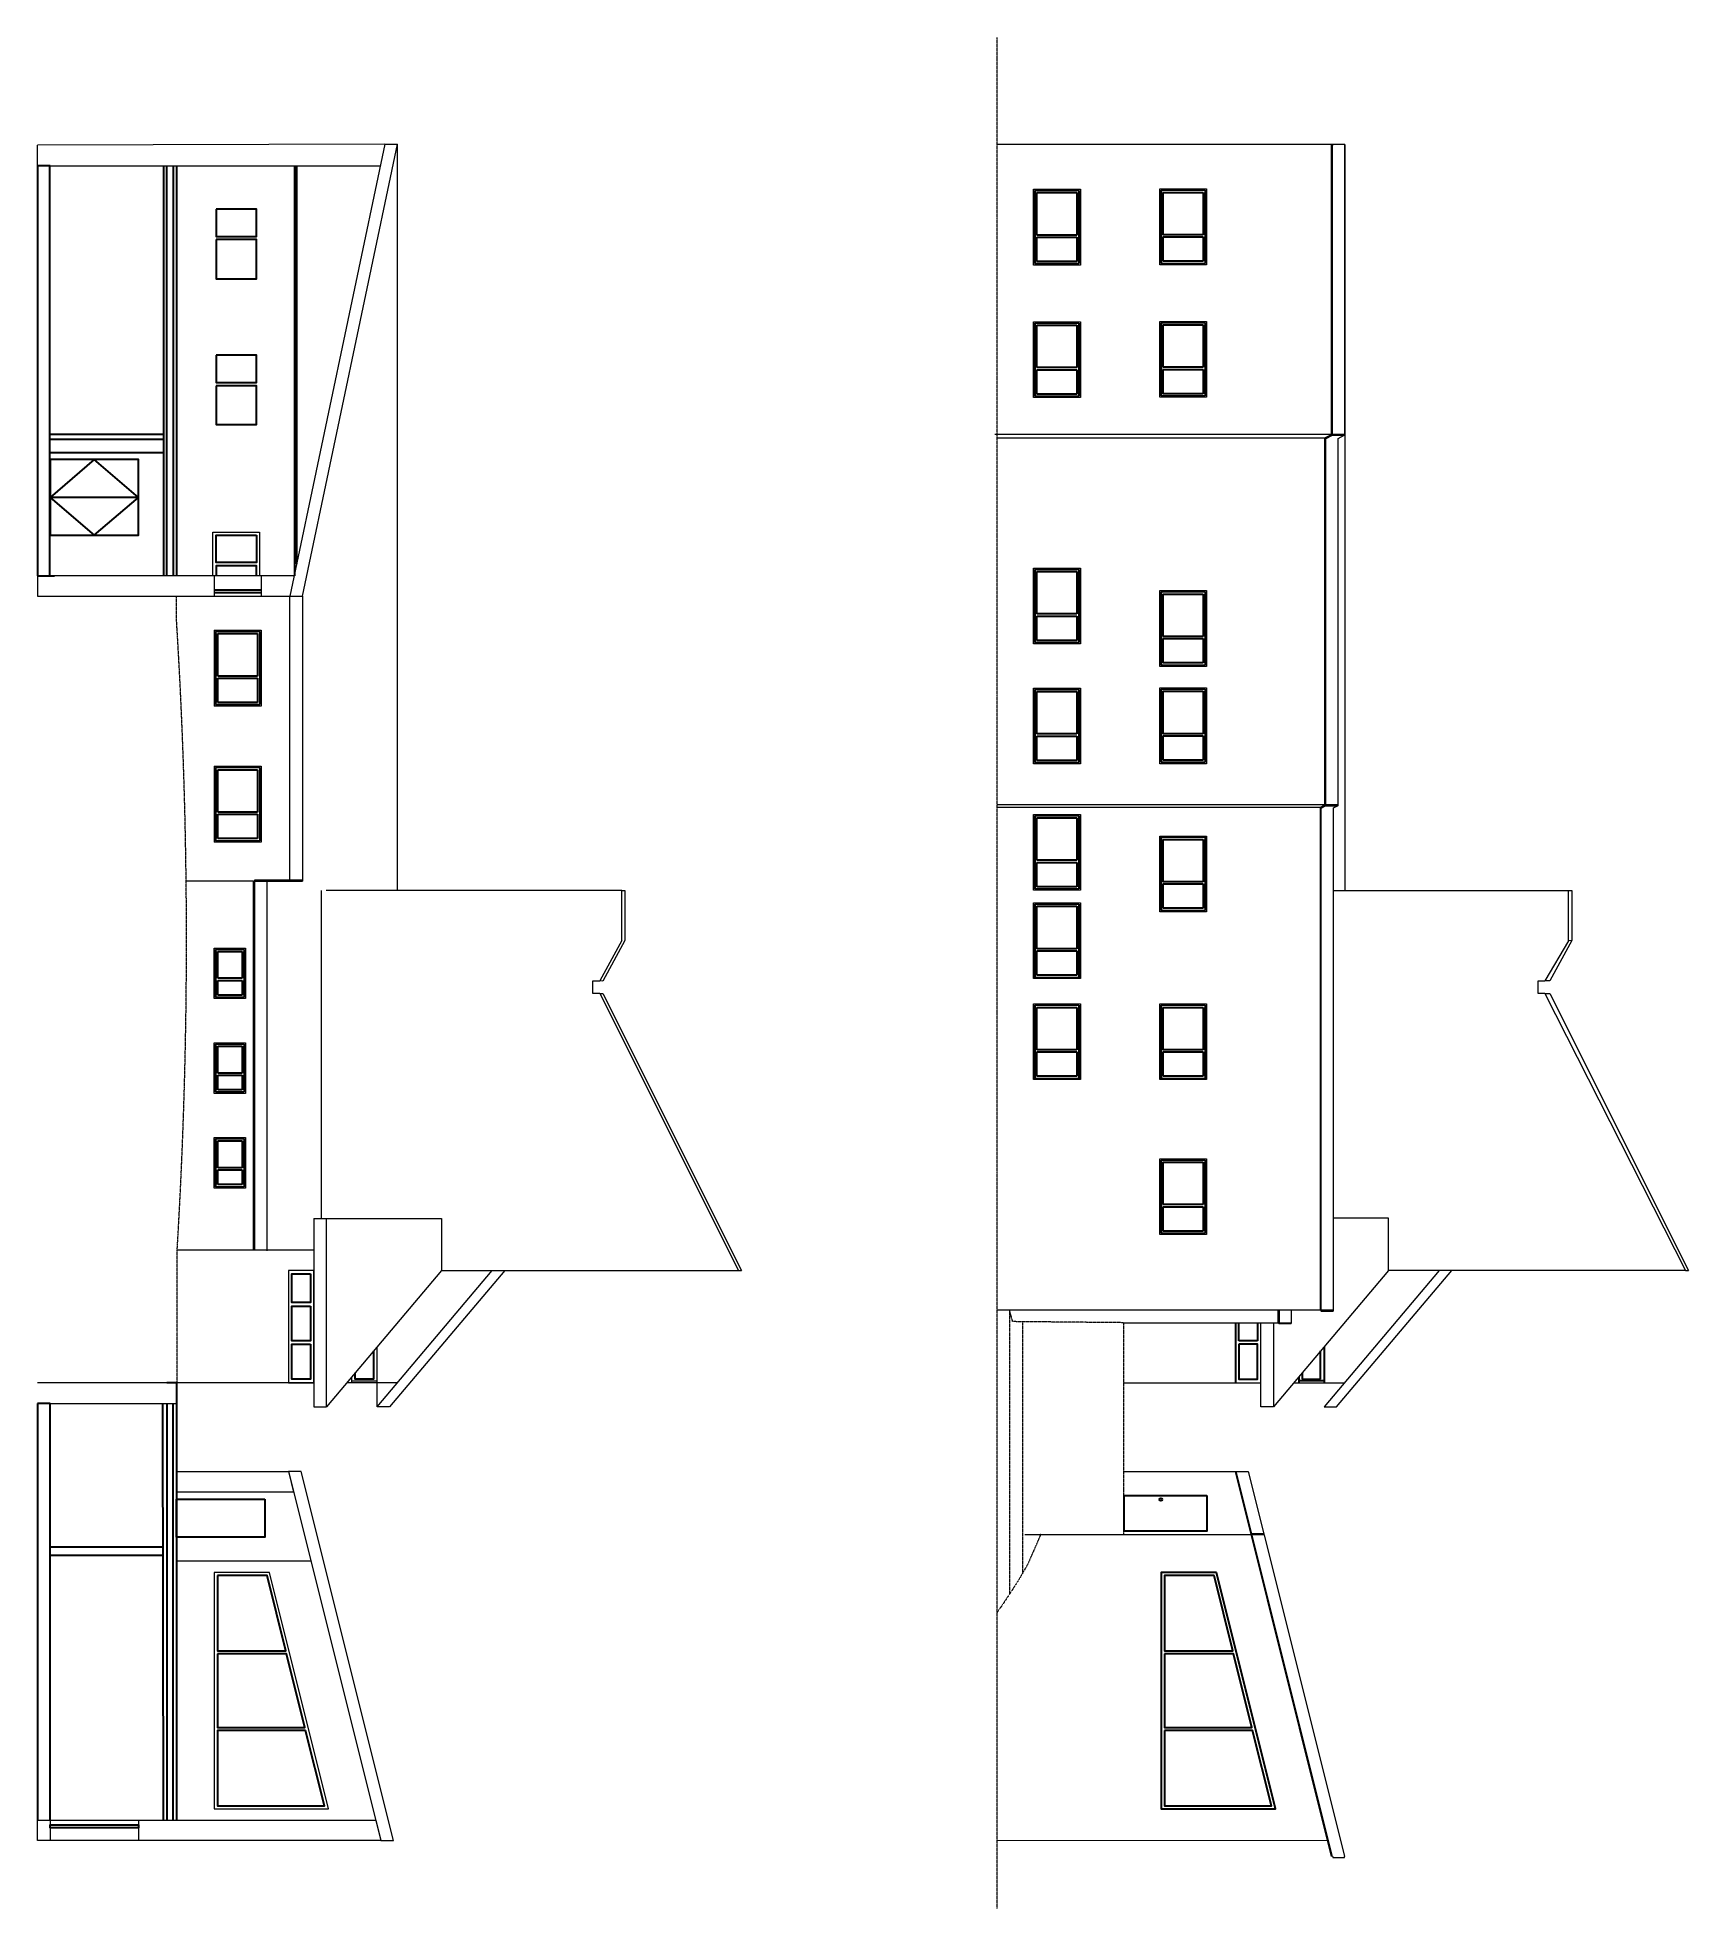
# Model space of a CAD drawing. Header units: inches. Extents: x -4858 to 2593, y -3513 to 2619.
# Drawn here: x -3351 to -1782, y 45 to 1823 of the extents above; entities that cross this region are included whole.
import ezdxf

# ---------------------------------------------------------------- set-up
doc = ezdxf.new("R2010")
doc.units = ezdxf.units.IN
doc.header["$MEASUREMENT"] = 0
doc.linetypes.add('Dash 1_16_', pattern=[0.125, 0.0625, -0.0625])
for name, color, linetype, lineweight in [('A-CLNG', 13, 'Continuous', 30), ('A-DOOR', 31, 'Continuous', 30), ('A-FLOR', 140, 'Continuous', 30), ('A-GLAZ', 151, 'Continuous', 30), ('A-ROOF', 132, 'Continuous', 13), ('A-ROOF-OTLN', 132, 'Continuous', 9), ('A-WALL', 113, 'Continuous', 13), ('C-BLDG-PADS', 91, 'Continuous', 30), ('C-TOPO', 7, 'Dash 1_16_', 9), ('I-WALL', 2, 'Continuous', 30)]:
    doc.layers.add(name, color=color, linetype=linetype, lineweight=lineweight)

# ---------------------------------------------------------------- blocks, each defined once
blk = doc.blocks.new('Golden Proportion - Wood 6_w-136416-Section 2')
at = {"layer": 'A-GLAZ', "color": 50}
for p, q in [((-322.2, 199.2), (-322.2, 157.3)), ((-322.2, 199.2), (-252.7, 199.2)), ((-320.2, 159.3), (-320.2, 197.2)), ((-320.2, 197.2), (-279.9, 197.2)), ((-279.9, 197.2), (-279.9, 159.3)), ((-277.9, 159.3), (-277.9, 197.2)), ((-277.9, 197.2), (-254.7, 197.2)), ((-254.7, 197.2), (-254.7, 159.3)), ((-252.7, 157.3), (-252.7, 199.2)), ((-322.2, 157.3), (-252.7, 157.3)), ((-279.9, 159.3), (-320.2, 159.3)), ((-254.7, 159.3), (-277.9, 159.3))]:
    blk.add_line(p, q, dxfattribs=at)
blk = doc.blocks.new('Golden Proportion - Wood 4_w-136637-Section 2')
at = {"layer": 'A-GLAZ', "color": 50}
for p, q in [((-20.2, 184.4), (-20.2, 157.2)), ((-20.2, 184.4), (25.3, 184.4)), ((-18.2, 159.3), (-18.2, 182.4)), ((-18.2, 182.4), (7.3, 182.4)), ((7.3, 182.4), (7.3, 159.3)), ((9.3, 159.3), (9.3, 182.4)), ((9.3, 182.4), (23.3, 182.4)), ((23.3, 182.4), (23.3, 159.3)), ((25.3, 157.2), (25.3, 184.4)), ((-20.2, 157.2), (25.3, 157.2)), ((7.3, 159.3), (-18.2, 159.3)), ((23.3, 159.3), (9.3, 159.3))]:
    blk.add_line(p, q, dxfattribs=at)
blk = doc.blocks.new('Golden Proportion - Wood 6_w-135343-South')
at = {"layer": 'A-GLAZ', "color": 8}
for p, q in [((-741.2, 55.2), (-741.2, 13.2)), ((-741.2, 55.2), (-671.7, 55.2)), ((-671.7, 13.2), (-671.7, 55.2)), ((-739.2, 15.2), (-739.2, 53.2)), ((-739.2, 53.2), (-698.9, 53.2)), ((-698.9, 53.2), (-698.9, 15.2)), ((-696.9, 15.2), (-696.9, 53.2)), ((-696.9, 53.2), (-673.7, 53.2)), ((-673.7, 53.2), (-673.7, 15.2)), ((-741.2, 13.2), (-671.7, 13.2)), ((-698.9, 15.2), (-739.2, 15.2)), ((-673.7, 15.2), (-696.9, 15.2))]:
    blk.add_line(p, q, dxfattribs=at)

msp = doc.modelspace()

# ---------------------------------------------------------------- linework, layer by layer
at = {"layer": 'A-CLNG'}
for p, q in [((-3231.2, 1701), (-3231.2, 1311.5)), ((-3228, 1311.5), (-3228, 1701.1)), ((-3106.8, 1701), (-3106.8, 1311.5)), ((-3104.6, 1322.9), (-3104.6, 1701)), ((-3231.2, 129.2), (-3232, 525.2)), ((-3228, 525.1), (-3228, 129.2))]:
    msp.add_line(p, q, dxfattribs=at)
at = {"layer": 'A-DOOR'}
for p, q in [((-3297.1, 1421.8), (-3339.1, 1385.7)), ((-3255.1, 1385.9), (-3297.1, 1421.8)), ((-3255.1, 1385.7), (-3339.1, 1385.7)), ((-3339.1, 1385.7), (-3297.1, 1349.9)), ((-3297.1, 1349.9), (-3255.1, 1385.9))]:
    msp.add_line(p, q, dxfattribs=at)
for points in [[(-3339.1, 1421.8), (-3339.1, 1349.9), (-3255.1, 1349.9), (-3255.1, 1421.8)], [(-3135, 434.1), (-3135, 398), (-3219, 398), (-3219, 434.1)], [(-2239.7, 437.7), (-2239.7, 403.8), (-2318.2, 403.8), (-2318.2, 437.7)], [(-3255.1, 124.7), (-3255.1, 121.7), (-3339.1, 121.7), (-3339.1, 124.7)]]:
    msp.add_lwpolyline(points, close=True, dxfattribs=at)
msp.add_circle((-2283.4, 433.9), 1.28, dxfattribs=at)
at = {"layer": 'A-FLOR'}
for p, q in [((-3222, 1701.1), (-3222, 1311.5)), ((-3219, 1701.1), (-3219, 1311.5)), ((-3218.2, 544.8), (-3228, 544.8)), ((-3219, 545), (-3219, 129.2)), ((-3222, 129.2), (-3222, 525.2))]:
    msp.add_line(p, q, dxfattribs=at)
at = {"layer": 'A-GLAZ'}
for p, q in [((-3183, 1298.1), (-3138.6, 1298.1)), ((-3138.6, 1295.1), (-3183, 1295.1)), ((-2212.4, 601.8), (-2212.4, 544.8)), ((-2209.2, 584.7), (-2209.2, 601.8)), ((-2191.7, 602), (-2191.7, 584.7)), ((-2191.7, 584.7), (-2209.2, 584.7)), ((-2131.7, 548.2), (-2131.7, 574.9)), ((-2128.3, 578.7), (-2128.3, 544.8)), ((-2149, 554.2), (-2149, 548.2)), ((-2152.4, 550.1), (-2152.4, 544.8)), ((-2128.3, 546.7), (-2152.4, 546.7)), ((-2149, 548.2), (-2131.7, 548.2))]:
    msp.add_line(p, q, dxfattribs=at)
for points in [[(-3181.3, 1659.9), (-3181.3, 1633.9), (-3142.9, 1633.9), (-3142.9, 1659.9)], [(-3181.3, 1630.9), (-3181.3, 1593.7), (-3142.9, 1593.7), (-3142.9, 1630.9)], [(-3181.3, 1521), (-3181.3, 1495), (-3142.9, 1495), (-3142.9, 1521)], [(-3181.3, 1492), (-3181.3, 1455.1), (-3142.9, 1455.1), (-3142.9, 1492)], [(-3142.9, 1349.9), (-3142.9, 1323.9), (-3181.3, 1323.9), (-3181.3, 1349.9)], [(-3091.7, 648.3), (-3091.7, 620.9), (-3109.2, 620.9), (-3109.2, 648.3)], [(-3091.7, 617.5), (-3091.7, 584.7), (-3109.2, 584.7), (-3109.2, 617.5)], [(-3091.7, 581.3), (-3091.7, 548.2), (-3109.2, 548.2), (-3109.2, 581.3)], [(-2209.2, 581.3), (-2209.2, 548.2), (-2191.7, 548.2), (-2191.7, 581.3)], [(-3180, 361.5), (-3180, 290.1), (-3115.1, 290.1), (-3132.8, 361.5)], [(-2230.5, 364.5), (-2283, 364.5), (-2283, 139.9), (-2174.4, 139.9)], [(-2232.8, 361.6), (-2280, 361.6), (-2280, 290.1), (-2215.1, 290.1)], [(-3180, 287.1), (-3180, 217.3), (-3096.8, 217.3), (-3114.3, 287.1)], [(-2280, 287.1), (-2280, 217.3), (-2196.8, 217.3), (-2214.3, 287.1)], [(-3096.2, 214.3), (-3180, 214.3), (-3180, 142.9), (-3078.2, 142.9)], [(-2280, 214.4), (-2280, 142.9), (-2178.2, 142.9), (-2196.2, 214.4)]]:
    msp.add_lwpolyline(points, close=True, dxfattribs=at)
for points in [[(-3142.9, 1311.5), (-3142.9, 1320.9), (-3181.3, 1320.9), (-3181.3, 1311.5)], [(-3031.7, 574.9), (-3031.7, 548.2), (-3049, 548.2), (-3049, 554.2)]]:
    msp.add_lwpolyline(points, dxfattribs=at)
at = {"layer": 'A-ROOF'}
for p, q in [((-3020.9, 1721.4), (-3111.1, 1292)), ((-3099.1, 1292), (-3008.9, 1721.4)), ((-3021.1, 1721.4), (-3008.9, 1721.4)), ((-3008.9, 1012.4), (-3008.9, 1721.4)), ((-2119.9, 1721.2), (-2439.1, 1721.2)), ((-2108.7, 1720.5), (-2109, 1719.2)), ((-2109, 1445.6), (-2441.2, 1445.6)), ((-3111.1, 1021.6), (-3111.1, 1292.1)), ((-3106.6, 1292), (-3099.1, 1292)), ((-3145.6, 670.9), (-3145.6, 1021.4)), ((-3145.6, 1021.4), (-3144.9, 1021.4)), ((-3081.4, 1012.4), (-3081.4, 700.9)), ((-2795.8, 1012.4), (-2792.8, 1012.4)), ((-2792.8, 1012.4), (-2792.8, 964.8)), ((-2792.8, 964.8), (-2813.7, 926.4)), ((-2813.7, 926.4), (-2816.7, 926.5)), ((-2816.7, 914.7), (-2813.7, 914.7)), ((-2813.7, 914.7), (-2681.9, 651.5)), ((-3088.5, 700.9), (-2967.1, 700.9)), ((-3088.5, 700.9), (-3088.5, 521.7)), ((-3076.3, 521.7), (-3076.3, 700.9)), ((-2967.1, 700.9), (-2967.1, 651.5)), ((-3145.6, 670.9), (-3088.5, 670.9)), ((-2967.1, 651.5), (-3076.3, 521.7)), ((-3028.3, 521.7), (-2918.9, 651.5)), ((-2906.9, 651.5), (-3016.4, 521.7)), ((-2684.8, 651.4), (-2681.9, 651.5)), ((-3028.3, 521.7), (-3028.3, 544.8)), ((-3088.5, 521.7), (-3076.3, 521.7)), ((-3016.4, 521.7), (-3028.3, 521.7))]:
    msp.add_line(p, q, dxfattribs=at)
msp.add_lwpolyline([(-3112.6, 460.3), (-3024.7, 109.8), (-3012.7, 109.8), (-3100.4, 460.3)], close=True, dxfattribs=at)
at = {"layer": 'A-ROOF-OTLN'}
for p, q in [((-2120.2, 1445.6), (-2120.2, 1720.5)), ((-2108.7, 1721.2), (-2119.9, 1721.2)), ((-2119.9, 1721.2), (-2119.9, 1720.5)), ((-2109, 1720.5), (-2109, 1444.9)), ((-2108.7, 1721.2), (-2108.7, 1012.4)), ((-2126.8, 1442.5), (-2120.4, 1445.6)), ((-2126.8, 1441.7), (-2120.4, 1444.9)), ((-2126.8, 1441.7), (-2126.8, 1442.5)), ((-2126.6, 1441.7), (-2126.8, 1441.7)), ((-2126.6, 1093.7), (-2126.6, 1441.8)), ((-2120.4, 1445.6), (-2120.4, 1444.9)), ((-2120.4, 1444.9), (-2109, 1444.9)), ((-2109, 1444.9), (-2115.3, 1441.7)), ((-2115.3, 1441.8), (-2115.3, 1092.9)), ((-3099.1, 1292), (-3099.1, 1021.4)), ((-2131, 1091.6), (-2126.8, 1093.7)), ((-2131, 1090.8), (-2126.8, 1092.9)), ((-2131, 1090.8), (-2131, 1091.6)), ((-2130.9, 1090.8), (-2131, 1090.8)), ((-2130.9, 613.6), (-2130.9, 1090.9)), ((-2126.8, 1093.7), (-2126.8, 1092.9)), ((-2126.8, 1092.9), (-2115.3, 1092.9)), ((-2115.3, 1092.9), (-2119.6, 1090.8)), ((-2119.6, 1090.9), (-2119.6, 612.9)), ((-3099.4, 1022.2), (-3144.9, 1022.2)), ((-3144.9, 1022.2), (-3144.9, 1021.4)), ((-3144.9, 1021.4), (-3099.1, 1021.4)), ((-3144.4, 670.9), (-3144.4, 1021.4)), ((-3133.2, 1022.2), (-3133.2, 670.1)), ((-1896.1, 1012.4), (-1892.8, 1012.4)), ((-1892.8, 1012.4), (-1892.8, 964.9)), ((-1892.8, 964.9), (-1913.7, 926.5)), ((-1892.8, 964.9), (-1896.1, 964.7)), ((-1913.7, 926.5), (-1918.4, 926.5)), ((-1918.4, 914.7), (-1913.7, 914.7)), ((-1913.7, 914.7), (-1781.9, 651.5)), ((-2067.1, 701), (-2119.6, 701)), ((-2067.1, 651.5), (-2067.1, 701)), ((-2067.1, 651.5), (-2176.3, 521.8)), ((-2018.9, 651.5), (-2128.3, 521.8)), ((-2116.4, 521.8), (-2006.9, 651.5)), ((-1784.8, 651.5), (-1781.9, 651.5)), ((-2170.8, 601.8), (-2170.8, 613.6)), ((-2159.6, 613.6), (-2159.6, 601.1)), ((-2131.6, 613.6), (-2131, 612.9)), ((-2131, 613.6), (-2131, 612.9)), ((-2131, 612.9), (-2119.6, 612.9)), ((-2188.5, 521.8), (-2188.5, 602)), ((-2176.3, 602), (-2176.3, 521.8)), ((-2171.8, 601.8), (-2171, 601.1)), ((-2171, 601.8), (-2171, 601.1)), ((-2171, 601.1), (-2159.6, 601.1)), ((-2176.3, 521.8), (-2188.5, 521.8)), ((-2128.3, 521.8), (-2116.4, 521.8)), ((-2120.4, 94.6), (-2211.9, 460.3)), ((-2200.3, 460.3), (-2185.5, 401.1)), ((-2185.3, 401.1), (-2196.5, 401.1)), ((-2196.5, 401.1), (-2196.5, 400.3)), ((-2185.3, 400.3), (-2185.3, 401.1)), ((-2185.3, 400.3), (-2108.8, 94.6)), ((-2120, 94.6), (-2120, 93.8)), ((-2120, 93.8), (-2108.8, 93.8)), ((-2108.8, 93.8), (-2108.8, 94.6))]:
    msp.add_line(p, q, dxfattribs=at)
at = {"layer": 'A-WALL'}
for p, q in [((-3021.1, 1721.4), (-3351.1, 1720.5)), ((-3351.1, 1696.5), (-3351.1, 1720.5)), ((-2121.1, 1445.6), (-2121.1, 1720.5)), ((-3339.1, 1701), (-3025.2, 1701)), ((-2404.4, 1678.7), (-2359.9, 1678.7)), ((-2404.4, 1606.7), (-2404.4, 1678.7)), ((-2359.9, 1678.7), (-2359.9, 1606.7)), ((-2284.4, 1679), (-2239.9, 1679)), ((-2284.4, 1607), (-2284.4, 1679)), ((-2239.9, 1679), (-2239.9, 1607)), ((-2359.9, 1606.7), (-2404.4, 1606.7)), ((-2239.9, 1607), (-2284.4, 1607)), ((-2404.4, 1552.7), (-2359.9, 1552.7)), ((-2404.4, 1480.7), (-2404.4, 1552.7)), ((-2359.9, 1552.7), (-2359.9, 1480.7)), ((-2284.4, 1553), (-2239.9, 1553)), ((-2284.4, 1481), (-2284.4, 1553)), ((-2239.9, 1553), (-2239.9, 1481)), ((-2359.9, 1480.7), (-2404.4, 1480.7)), ((-2239.9, 1481), (-2284.4, 1481)), ((-2439.1, 1442.5), (-2126.8, 1442.5)), ((-2127.5, 1442.5), (-2121.1, 1445.6)), ((-2127.5, 1093.7), (-2127.5, 1442.5)), ((-3184.3, 1311.5), (-3184.3, 1352.9)), ((-3184.3, 1352.9), (-3139.9, 1352.9)), ((-3139.9, 1352.9), (-3139.9, 1311.5)), ((-3351.1, 1316), (-3351.1, 1292)), ((-2404.4, 1318.7), (-2359.9, 1318.7)), ((-2404.4, 1246.7), (-2404.4, 1318.7)), ((-2359.9, 1318.7), (-2359.9, 1246.7)), ((-3106.8, 1311.5), (-3334.8, 1311.5)), ((-3139.9, 1311.5), (-3184.3, 1311.5)), ((-3183, 1311.5), (-3183, 1292)), ((-3138.6, 1311.5), (-3138.6, 1292.1)), ((-3351.1, 1292), (-3106.8, 1292)), ((-2284.4, 1297.3), (-2239.9, 1297.3)), ((-2284.4, 1225.3), (-2284.4, 1297.3)), ((-2239.9, 1297.3), (-2239.9, 1225.3)), ((-3183, 1259.7), (-3138.5, 1259.7)), ((-3183, 1259.7), (-3183, 1187.7)), ((-3138.5, 1259.7), (-3138.5, 1187.7)), ((-2359.9, 1246.7), (-2404.4, 1246.7)), ((-2239.9, 1225.3), (-2284.4, 1225.3)), ((-2404.4, 1204.7), (-2359.9, 1204.7)), ((-2404.4, 1132.7), (-2404.4, 1204.7)), ((-2359.9, 1204.7), (-2359.9, 1132.7)), ((-2284.4, 1204.9), (-2239.9, 1204.9)), ((-2284.4, 1132.9), (-2284.4, 1204.9)), ((-2239.9, 1204.9), (-2239.9, 1132.9)), ((-3138.5, 1187.7), (-3183, 1187.7)), ((-3183, 1130.6), (-3183, 1058.4)), ((-3183, 1130.4), (-3138.5, 1130.4)), ((-3138.5, 1130.4), (-3138.5, 1058.4)), ((-2359.9, 1132.7), (-2404.4, 1132.7)), ((-2239.9, 1132.9), (-2284.4, 1132.9)), ((-2115.3, 1093.7), (-2439.1, 1093.7)), ((-2439.1, 1091.6), (-2131, 1091.6)), ((-2404.4, 1084.7), (-2359.9, 1084.7)), ((-2404.4, 1012.7), (-2404.4, 1084.7)), ((-2359.9, 1084.7), (-2359.9, 1012.7)), ((-2131.8, 1091.6), (-2127.5, 1093.7)), ((-2131.8, 613.6), (-2131.8, 1091.6)), ((-3138.5, 1058.4), (-3183, 1058.4)), ((-2284.4, 1064.2), (-2239.9, 1064.2)), ((-2284.4, 992.2), (-2284.4, 1064.2)), ((-2239.9, 1064.2), (-2239.9, 992.2)), ((-3145.6, 1021.4), (-3209.7, 1021.4)), ((-2795.8, 1012.4), (-3076.7, 1012.4)), ((-2795.8, 964.8), (-2795.8, 1012.4)), ((-2359.9, 1012.7), (-2404.4, 1012.7)), ((-2404.4, 1000.7), (-2359.9, 1000.7)), ((-2404.4, 928.7), (-2404.4, 1000.7)), ((-2359.9, 1000.7), (-2359.9, 928.7)), ((-2119.6, 1012.4), (-1896.1, 1012.4)), ((-1896.1, 964.7), (-1896.1, 1012.4)), ((-2239.9, 992.2), (-2284.4, 992.2)), ((-2795.8, 964.8), (-2816.7, 926.5)), ((-1896.1, 964.7), (-1918.4, 926.5)), ((-3183, 957.7), (-3153.3, 957.7)), ((-3183, 909.7), (-3183, 957.7)), ((-3153.3, 957.7), (-3153.3, 909.7)), ((-2823.1, 914.7), (-2823.1, 926.5)), ((-2823.1, 926.5), (-2816.7, 926.5)), ((-2359.9, 928.7), (-2404.4, 928.7)), ((-1924.8, 914.7), (-1924.8, 926.5)), ((-1924.8, 926.5), (-1918.4, 926.5)), ((-3153.3, 909.7), (-3183, 909.7)), ((-2816.7, 914.7), (-2823.1, 914.7)), ((-2816.7, 914.7), (-2684.8, 651.4)), ((-1918.4, 914.7), (-1924.8, 914.7)), ((-1918.4, 914.7), (-1784.8, 651.5)), ((-2404.4, 904.7), (-2359.9, 904.7)), ((-2404.4, 832.7), (-2404.4, 904.7)), ((-2359.9, 904.7), (-2359.9, 832.7)), ((-2284.4, 904.7), (-2239.9, 904.7)), ((-2284.4, 832.7), (-2284.4, 904.7)), ((-2239.9, 904.7), (-2239.9, 832.7)), ((-3183, 867.7), (-3153.3, 867.7)), ((-3183, 819.7), (-3183, 867.7)), ((-3153.3, 867.7), (-3153.3, 819.7)), ((-3153.3, 819.7), (-3183, 819.7)), ((-2359.9, 832.7), (-2404.4, 832.7)), ((-2239.9, 832.7), (-2284.4, 832.7)), ((-3183, 777.7), (-3153.3, 777.7)), ((-3183, 729.7), (-3183, 777.7)), ((-3153.3, 777.7), (-3153.3, 729.7)), ((-2284.4, 757.5), (-2239.9, 757.5)), ((-2284.4, 685.5), (-2284.4, 757.5)), ((-2239.9, 757.5), (-2239.9, 685.5)), ((-3153.3, 729.7), (-3183, 729.7)), ((-2239.9, 685.5), (-2284.4, 685.5)), ((-3218.2, 670.9), (-3145.6, 670.9)), ((-2967.1, 651.5), (-2684.8, 651.4)), ((-1784.8, 651.5), (-2067.1, 651.5)), ((-2119.6, 613.6), (-2439.1, 613.6)), ((-2171.8, 601.8), (-2171.8, 613.6)), ((-2319.1, 601.8), (-2159.6, 601.8)), ((-3228, 544.6), (-3351.1, 544.6)), ((-3088.5, 544.7), (-3218.2, 544.7)), ((-3009.1, 544.8), (-3056.9, 544.8)), ((-3052.4, 544.8), (-3052.4, 550.1)), ((-3052.4, 546.7), (-3028.3, 546.7)), ((-2319, 544.8), (-2188.5, 544.8)), ((-2157.1, 544.8), (-2109.1, 544.8)), ((-3339.1, 525.1), (-3219, 525.1)), ((-3218.2, 460.3), (-3112.6, 460.3)), ((-3112.6, 460.3), (-3107.7, 440.7)), ((-2318.2, 460.3), (-2200.3, 460.3)), ((-2121.1, 94.6), (-2212.6, 460.3)), ((-3107.7, 440.7), (-3219, 440.7)), ((-2185.3, 400.3), (-2412.6, 400.3)), ((-3091.2, 375.2), (-3219, 375.2)), ((-3351.1, 129), (-3029.6, 129.2)), ((-3351.1, 109.8), (-3351.1, 129)), ((-3339.1, 129), (-3339.1, 109.8)), ((-3255.1, 128.8), (-3255.1, 109.8)), ((-3029.6, 129.2), (-3024.7, 109.8)), ((-3024.7, 109.8), (-3351.1, 109.8)), ((-2125, 109.8), (-2439.1, 109.6))]:
    msp.add_line(p, q, dxfattribs=at)
for points in [[(-3112.4, 651.5), (-3112.4, 544.8), (-3088.5, 544.8), (-3088.5, 651.5)], [(-3183, 364.5), (-3183, 139.9), (-3074.4, 139.9), (-3130.5, 364.5)]]:
    msp.add_lwpolyline(points, close=True, dxfattribs=at)
msp.add_lwpolyline([(-3028.3, 544.8), (-3028.3, 578.7)], dxfattribs=at)
at = {"layer": 'C-BLDG-PADS'}
for p, q in [((-3351.1, 1701), (-3351.1, 1311.5)), ((-3339.1, 1701), (-3351.1, 1701)), ((-3339.4, 1311.5), (-3339.4, 1701)), ((-3351.1, 1311.5), (-3334.8, 1311.5)), ((-3351.1, 525.1), (-3351.1, 129)), ((-3339.1, 525.1), (-3351.1, 525.1)), ((-3339.1, 129), (-3339.1, 525.1))]:
    msp.add_line(p, q, dxfattribs=at)
at = {"layer": 'C-TOPO'}
for p, q in [((-2439.1, 45.1), (-2439.1, 1822.9)), ((-3351.1, 1316), (-3351.1, 1696.5)), ((-3218.8, 1269.7), (-3219, 1292.1)), ((-3218.2, 544.6), (-3218.2, 671.1)), ((-2424.2, 602.8), (-2427.2, 613.7)), ((-2427.2, 613.7), (-2427.2, 343.9)), ((-2319.1, 601.8), (-2424.2, 602.8)), ((-2415, 602), (-2415, 363.1)), ((-2319, 602), (-2319, 400.3)), ((-3351.1, 454.3), (-3351.1, 520.6)), ((-2397.6, 400.6), (-2409.9, 372.4)), ((-2418, 358.3), (-2424.1, 348.7)), ((-2409.9, 372.4), (-2418, 358.3)), ((-2424.1, 348.7), (-2433.8, 334)), ((-2433.8, 334), (-2439.1, 326.5))]:
    msp.add_line(p, q, dxfattribs=at)
msp.add_arc((-8098.4, 965.1), 4889, 356.5501, 3.5724, dxfattribs=at)
at = {"layer": 'I-WALL'}
for p, q in [((-3231.2, 1445.7), (-3339.1, 1445.7)), ((-3231.2, 1440.8), (-3339.1, 1440.8)), ((-3231.2, 1428.2), (-3339.1, 1428.2)), ((-3231.8, 388.6), (-3339.1, 388.6)), ((-3339.1, 380.9), (-3231.2, 380.9))]:
    msp.add_line(p, q, dxfattribs=at)

# ---------------------------------------------------------------- block references
at = {"layer": 'A-GLAZ', "rotation": 270}
for name, p in [('Golden Proportion - Wood 6_w-135343-South', (-2416.4, 936.3)), ('Golden Proportion - Wood 6_w-135343-South', (-2296.4, 936.5)), ('Golden Proportion - Wood 6_w-135343-South', (-2416.4, 810.3)), ('Golden Proportion - Wood 6_w-135343-South', (-2296.4, 810.6)), ('Golden Proportion - Wood 6_w-135343-South', (-2416.4, 576.3)), ('Golden Proportion - Wood 6_w-135343-South', (-2296.4, 554.9)), ('Golden Proportion - Wood 6_w-136416-Section 2', (-3339, 936.3)), ('Golden Proportion - Wood 6_w-135343-South', (-2416.4, 462.3)), ('Golden Proportion - Wood 6_w-135343-South', (-2296.4, 462.5)), ('Golden Proportion - Wood 6_w-136416-Section 2', (-3339, 807)), ('Golden Proportion - Wood 6_w-135343-South', (-2416.4, 342.2)), ('Golden Proportion - Wood 6_w-135343-South', (-2296.4, 321.8)), ('Golden Proportion - Wood 6_w-135343-South', (-2416.4, 258.2)), ('Golden Proportion - Wood 4_w-136637-Section 2', (-3339, 936.3)), ('Golden Proportion - Wood 6_w-135343-South', (-2416.4, 162.2)), ('Golden Proportion - Wood 6_w-135343-South', (-2296.4, 162.2)), ('Golden Proportion - Wood 4_w-136637-Section 2', (-3339, 846.3)), ('Golden Proportion - Wood 4_w-136637-Section 2', (-3339, 756.3)), ('Golden Proportion - Wood 6_w-135343-South', (-2296.4, 15.1))]:
    msp.add_blockref(name, p, dxfattribs=at)

doc.saveas('drawing.dxf')
